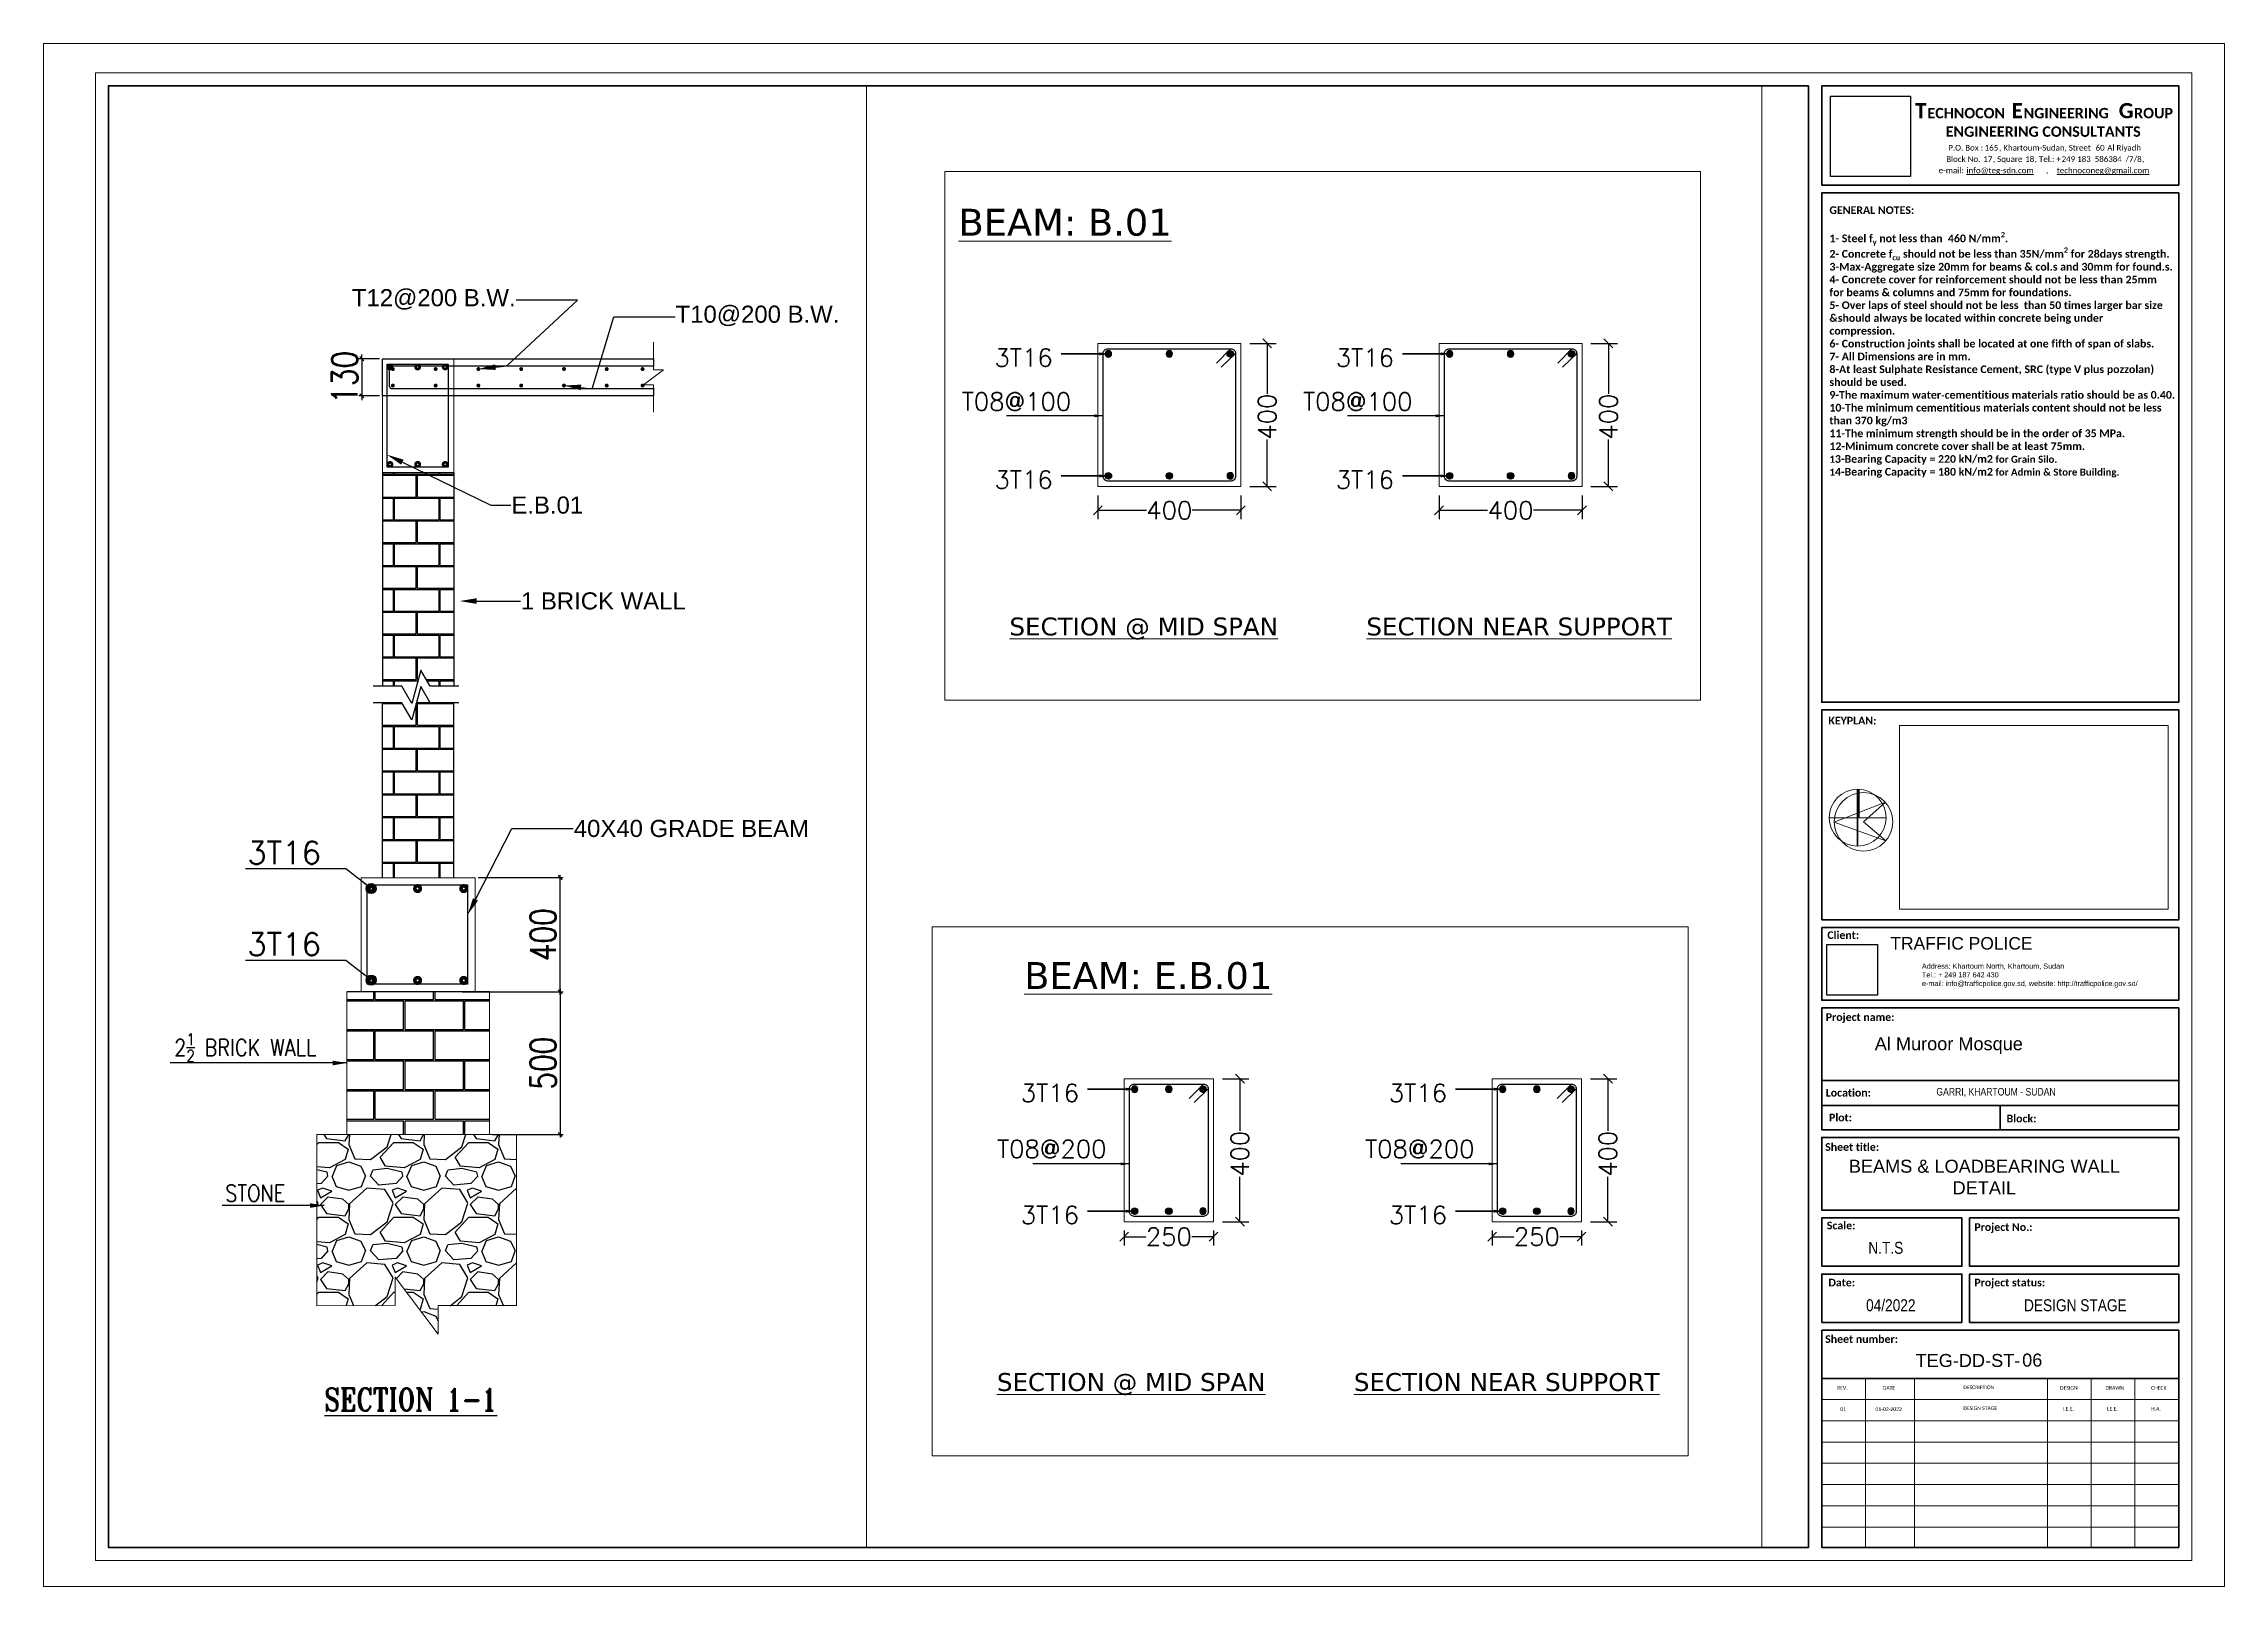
# Paper-space layout 'B01' of a CAD drawing. Header units: millimetres. Extents: x 3833 to 4253, y -163 to 134.
# The model-space entities are those that its viewports show. They can reach past a viewport. Long polylines and large blocks are cut down to what shows.
import ezdxf
from ezdxf import colors
from ezdxf.entities.mleader import LeaderData, LeaderLine
from ezdxf.enums import TextEntityAlignment as Align
from ezdxf.math import Vec2, Vec3

# ---------------------------------------------------------------- set-up
doc = ezdxf.new("R2010")
doc.units = ezdxf.units.MM
doc.header["$LTSCALE"] = 10
doc.header["$PDMODE"] = 34
doc.linetypes.add('hidden', pattern=[6.25, 4.75, -1.5])
for name, color, linetype, lineweight in [('0_Pen_No__1', 7, 'Continuous', 13), ('A-ANNO-NOTE', 131, 'Continuous', 9), ('A-DETL-MEDM', 7, 'Continuous', 35), ('G-ANNO-TTLB', 7, 'Continuous', 9), ('G-ANNO-TTLB-MEDM', 7, 'Continuous', 35), ('G-ANNO-TTLB-THIN', 7, 'Continuous', 18), ('STR-CONC_IN_SEC', 7, 'Continuous', 15), ('STR-DIM', 1, 'Continuous', 9), ('STR-HATCH', 4, 'Continuous', 9), ('STR-REINF_IN_SEC', 7, 'Continuous', 30), ('STR-TEXT', 7, 'Continuous', 9)]:
    doc.layers.add(name, color=color, linetype=linetype, lineweight=lineweight)
doc.layers.add('A-DETL', color=7, linetype='Continuous', lineweight=18, true_color=0x00a600)
for name, color, linetype in [('BOTTOM-BAR', 5, 'Continuous'), ('CONCRETE HATCH', 8, 'hidden'), ('CUTTED-BAR', 2, 'Continuous'), ('DIM-SECTION', 4, 'Continuous'), ('Dimensioning - General', 7, 'Continuous'), ('int dim', 7, 'Continuous'), ('LEADER', 4, 'Continuous'), ('REINF ANNO', 130, 'Continuous'), ('STEEL', 5, 'Continuous'), ('text', 7, 'Continuous')]:
    doc.layers.add(name, color=color, linetype=linetype)
doc.styles.add('Arial Narrow', font='ARIALN.TTF', dxfattribs={"height": 2.3})
doc.styles.add('Arial Narrow_1', font='ARIALN.TTF', dxfattribs={"height": 1.45})
doc.styles.add('Arial_5', font='arial.ttf', dxfattribs={"height": 2.5})
doc.styles.add('Arial_B', font='arialbd.ttf', dxfattribs={"height": 1})
doc.styles.add('Calibri', font='calibri.ttf')
doc.styles.add('Calibri_1', font='calibri.ttf', dxfattribs={"height": 1.1})
doc.styles.add('Calibri_B', font='calibrib.ttf', dxfattribs={"height": 1.48})
doc.styles.add('Calibri_B_1', font='calibrib.ttf', dxfattribs={"height": 2})
doc.styles.add('Calibri_B_2', font='calibrib.ttf', dxfattribs={"height": 2.9})
doc.styles.add('DIM', font='ROMANS.SHX', dxfattribs={"width": 0.8})
doc.styles.add('LEADER', font='ROMANS.SHX', dxfattribs={"width": 0.85})
doc.styles.add('MINA_CM', font='romans.shx', dxfattribs={"height": 20})
doc.styles.add('MINA_CM_S', font='romans.shx', dxfattribs={"height": 15})
doc.styles.add('MINA_MM_X-SEC_50', font='romans.shx', dxfattribs={"height": 100})
doc.styles.add('ROMANT', font='romant.shx')
doc.styles.get("Standard").update_dxf_attribs({"font": 'arial.ttf'})
doc.dimstyles.new('D100-1-20', dxfattribs={"dimtxt": 50, "dimasz": 15, "dimexe": 10, "dimexo": 10, "dimgap": 15, "dimtad": 1, "dimdec": 0, "dimzin": 13, "dimdsep": 46, "dimtxsty": 'DIM', "dimblk1": 'OBLIQUE', "dimblk2": 'OBLIQUE', "dimsah": 1, "dimcen": 0, "dimdle": 10, "dimclrd": 8, "dimclre": 8, "dimclrt": 6, "dimadec": 0, "dimazin": 0, "dimtfac": 1, "dimtdec": 0, "dimtix": 1, "dimtmove": 2, "dimatfit": 3, "dimldrblk": 'OBLIQUE', "dimfxl": 1, "dimtolj": 1, "dimtzin": 13, "dimarcsym": 0})
doc.dimstyles.new('LEAD-ARR', dxfattribs={"dimtxt": 225, "dimasz": 250, "dimexe": 10, "dimexo": 10, "dimgap": 0.9, "dimtad": 0, "dimdec": 4, "dimlfac": 1000, "dimzin": 9, "dimdsep": 46, "dimtxsty": 'LEADER', "dimcen": 0.05, "dimdle": 0.1, "dimclrd": 142, "dimclre": 142, "dimclrt": 142, "dimadec": 0, "dimazin": 0, "dimtfac": 1, "dimtdec": 4, "dimtix": 1, "dimtofl": 0, "dimtmove": 2, "dimatfit": 3, "dimfxl": 1, "dimtolj": 1, "dimtzin": 9, "dimarcsym": 0})
doc.dimstyles.new('MINA_MM_X-SEC_50', dxfattribs={"dimtxt": 100, "dimasz": 50, "dimexe": 50, "dimexo": 50, "dimgap": 0, "dimtad": 0, "dimdec": 0, "dimlfac": 0.5, "dimzin": 0, "dimdsep": 46, "dimtxsty": 'MINA_MM_X-SEC_50', "dimblk": 'OBLIQUE', "dimcen": 90, "dimclrt": 7, "dimadec": 0, "dimazin": 0, "dimtfac": 1, "dimtdec": 0, "dimtofl": 0, "dimtmove": 0, "dimatfit": 0, "dimfxl": 1, "dimtolj": 1, "dimtzin": 0, "dimarcsym": 0})
picture_1 = doc.add_image_def('image1.jpg', size_in_pixel=(269, 270))
picture_2 = doc.add_image_def('image2.jpeg', size_in_pixel=(225, 225))

psp = doc.layouts.new('B01')

# ---------------------------------------------------------------- texts
at = {"layer": 'G-ANNO-TTLB', "style": 'Arial_5'}
psp.add_text('06', height=2.5, dxfattribs=at).set_placement((4214.37, -121.13))
at = {"layer": 'G-ANNO-TTLB', "insert": (4207.09, -81.31), "char_height": 2.5, "attachment_point": 2, "style": 'Arial_5'}
psp.add_mtext('{\\C0;BEAMS & LOADBEARING WALL \\PDETAIL}', dxfattribs=at)

msp = doc.modelspace()

# ---------------------------------------------------------------- texts
at = {"layer": 'CONCRETE HATCH', "color": 142, "ltscale": 1000, "style": 'LEADER'}
for p in [(91150.8, 141337.2), (91150.9, 141016.3)]:
    msp.add_text('3T16', height=79.38, dxfattribs=at).set_placement(p)
at = {"layer": 'CONCRETE HATCH', "color": 142, "ltscale": 1000, "char_height": 58.5, "attachment_point": 1, "style": 'LEADER'}
for s, insert, width in [('\\A1;2{\\H0.7x;\\S1/2;} BRICK WALL', (90894.6, 140742.9), 723.401), ('STONE  ', (91073.7, 140212.5), 491.911)]:
    msp.add_mtext(s, dxfattribs=dict(at, insert=insert, width=width))
at = {"layer": 'STR-TEXT', "attachment_point": 1}
for s, insert, char_height, style in [('\\A1;{\\fVerdana|b0|i0|c0|p34;\\LBEAM: B.01}', (98696.5, 145069.7), 150, 'MINA_CM_S'), ('\\A1;3T16', (98897.7, 144287.2), 100, 'MINA_MM_X-SEC_50'), ('\\A1;3T16', (100807.4, 144287.2), 100, 'MINA_MM_X-SEC_50'), ('\\A1;T08@100', (98713.9, 144041.4), 100, 'MINA_MM_X-SEC_50'), ('\\A1;T08@100', (100623.6, 144041.4), 100, 'MINA_MM_X-SEC_50'), ('\\A1;3T16', (98897.7, 143604.5), 100, 'MINA_MM_X-SEC_50'), ('\\A1;3T16', (100807.4, 143604.5), 100, 'MINA_MM_X-SEC_50'), ('\\A1;{\\fVerdana|b0|i0|c0|p34;\\LSECTION @ MID SPAN}', (98981.4, 142783.3), 100, 'MINA_CM'), ('\\A1;{\\fVerdana|b0|i0|c0|p34;\\LSECTION NEAR SUPPORT}', (100979, 142783.3), 100, 'MINA_CM'), ('\\A1;{\\fVerdana|b0|i0|c0|p34;\\LBEAM: E.B.01}', (99064, 140855.7), 150, 'MINA_CM_S'), ('\\A1;3T16', (99044.9, 140173.9), 100, 'MINA_MM_X-SEC_50'), ('\\A1;3T16', (101104.4, 140173.9), 100, 'MINA_MM_X-SEC_50'), ('\\A1;T08@200', (98911.2, 139860.4), 100, 'MINA_MM_X-SEC_50'), ('\\A1;T08@200', (100970.7, 139860.4), 100, 'MINA_MM_X-SEC_50'), ('\\A1;3T16', (99044.9, 139491.1), 100, 'MINA_MM_X-SEC_50'), ('\\A1;3T16', (101104.4, 139491.1), 100, 'MINA_MM_X-SEC_50'), ('\\A1;{\\fVerdana|b0|i0|c0|p34;\\LSECTION @ MID SPAN}', (98911.4, 138556.8), 100, 'MINA_CM'), ('\\A1;{\\fVerdana|b0|i0|c0|p34;\\LSECTION NEAR SUPPORT}', (100908.9, 138556.8), 100, 'MINA_CM')]:
    msp.add_mtext(s, dxfattribs=dict(at, insert=insert, char_height=char_height, style=style))
at = {"layer": 'text', "color": 7, "ltscale": 1000, "style": 'ROMANT', "width": 0.8}
msp.add_text('%%USECTION 1-1', height=80, dxfattribs=at).set_placement((91724.2, 139460.4), align=Align.MIDDLE_CENTER)

# ---------------------------------------------------------------- blocks, each defined once
blk = doc.blocks.new('A$C53385feb')
at = {"layer": 'A-ANNO-NOTE'}
for p, q in [((2.41, 18.8), (12.27, 22.64)), ((12.27, 22.64), (8.08, 18.88)), ((12.37, 15.23), (2.41, 18.8)), ((8.08, 18.88), (12.37, 15.23))]:
    blk.add_line(p, q, dxfattribs=at)
blk.add_circle((8.06, 18.88), 5.65, dxfattribs=at)
blk = doc.blocks.new('A$C7192b076')
at = {"layer": 'G-ANNO-TTLB', "color": 251, "true_color": 0x656565}
for p, q in [((41120, 4932), (34244, 4932)), ((41120, 3999), (41120, 4932)), ((34244, 3999), (41120, 3999))]:
    blk.add_line(p, q, dxfattribs=at)
at = {"layer": 'G-ANNO-TTLB', "color": 8, "true_color": 0x808080}
for p, q in [((35087, 3999), (35087, 751)), ((36032, 3999), (36032, 751)), ((38591, 3999), (38591, 751)), ((39434, 3999), (39434, 751)), ((40277, 3999), (40277, 751)), ((34244, 3598), (41120, 3598)), ((34244, 3189), (41120, 3189))]:
    blk.add_line(p, q, dxfattribs=at)
at = {"layer": 'G-ANNO-TTLB', "color": 251, "true_color": 0x666666}
for p, q in [((34244, 2779), (41120, 2779)), ((34244, 2370), (41120, 2370)), ((34244, 1961), (41120, 1961)), ((34244, 1552), (41120, 1552)), ((34244, 1142), (41120, 1142))]:
    blk.add_line(p, q, dxfattribs=at)
at = {"layer": 'G-ANNO-TTLB', "lineweight": 18}
blk.add_lwpolyline([(35744, 13036), (40918, 13036), (40918, 16573), (35744, 16573)], close=True, dxfattribs=at)
at = {"layer": 'G-ANNO-TTLB-MEDM'}
for p, q in [((34244, 9737), (41120, 9737)), ((34244, 9257), (41120, 9257)), ((37682, 9257), (37682, 8791)), ((41120, 4932), (34244, 4932)), ((34244, 4932), (34244, 3999)), ((41120, 751), (41120, 4932)), ((34244, 751), (41120, 751))]:
    blk.add_line(p, q, dxfattribs=at)
for points in [[(33992, 28889), (1247, 28889), (1247, 751), (33992, 751)], [(34244, 28889), (41120, 28889), (41120, 26976), (34244, 26976)], [(41120, 26827), (34244, 26827), (34244, 17020), (41120, 17020)], [(34244, 12832), (41120, 12832), (41120, 16872), (34244, 16872)], [(41120, 11284), (34244, 11284), (34244, 12683), (41120, 12683)], [(34244, 11284), (41120, 11284)], [(34244, 9737), (34244, 11135), (41120, 11135), (41120, 9737), (41120, 8791), (34244, 8791)], [(41120, 7243), (34244, 7243), (34244, 8642), (41120, 8642)], [(34244, 6162), (36945, 6162), (36945, 7095), (34244, 7095)], [(41120, 6162), (37094, 6162), (37094, 7095), (41120, 7095)], [(34244, 5081), (36945, 5081), (36945, 6013), (34244, 6013)], [(41120, 5081), (37094, 5081), (37094, 6013), (41120, 6013)], [(34244, 3999), (41120, 3999), (41120, 751), (34244, 751)]]:
    blk.add_lwpolyline(points, close=True, dxfattribs=at)
at = {"layer": 'G-ANNO-TTLB-THIN'}
blk.add_line((1000, 29140), (1000, 751), dxfattribs=at)
for points in [[(42000, 29700), (0, 29700), (0, 0), (0, 29700)], [(1000, 500), (41371, 500), (41371, 29140), (1000, 29140)]]:
    blk.add_lwpolyline(points, close=True, dxfattribs=at)
blk.add_lwpolyline([(42000, 0), (0, 0), (42000, 0), (42000, 29700)], dxfattribs=at)
at = {"ltscale": 10, "xscale": 100, "yscale": 100, "zscale": 100}
blk.add_blockref('A$C53385feb', (34244, 12832), dxfattribs=at)
at = {"layer": '0_Pen_No__1', "linetype": 'Continuous', "insert": (34393, 26569), "char_height": 148, "width": 6566.3, "attachment_point": 1, "style": 'Calibri_B'}
blk.add_mtext('\\A1;GENERAL NOTES:\\P\\P1- Steel f{\\H0.7x;\\S^ y;} not less than  460 N/mm{\\H0.7x;\\S2^ ;}.\\P2- Concrete f{\\H0.7x;\\S^ cu;} should not be less than 35N/mm{\\H0.7x;\\S2^ ;} for 28days strength.\\P3-Max-Aggregate size 20mm for beams & col.s and 30mm for found.s. \\P4- Concrete cover for reinforcement should not be less than 25mm for beams & columns and 75mm for foundations. \\P5- Over laps of steel should not be less  than 50 times larger bar size &should always be located within concrete being under compression.\\P6- Construction joints shall be located at one fifth of span of slabs.\\P7- All Dimensions are in mm.\\P{\\A0;8-At least Sulphate Resistance Cement, SRC (type V plus pozzolan) should be used.\\P9-The maximum water‐cementitious materials ratio should be as 0.40.\\P10-The minimum cementitious materials content should not be less than 370 kg/m3\\P11-The minimum strength should be in the order of 35 MPa.\\P12-Minimum concrete cover shall be at least 75mm.\\H0.91667x;\\P1\\H1.09091x;3-}Bearing Capacity = 220 kN/m2{\\A0;\\H0.91667x; for Grain Silo.\\P1\\H1.09091x;4-\\A1;Bearing Capacity = 180 kN/m2\\A0;\\H0.91667x; for Admin & Store Building.} ', dxfattribs=at)
at = {"layer": 'G-ANNO-TTLB', "attachment_point": 1}
for s, insert, char_height, width, style in [('\\fCalibri|b1|i0|c0|p34|;T', (36044, 28555), 290, 272.57, 'Calibri_B_2'), ('ECHNOCON', (36280, 28463), 200, 1851.9, 'Calibri_B_1'), ('\\fCalibri|b1|i0|c0|p34|;E', (37902, 28555), 290, 272.57, 'Calibri_B_2'), ('NGINEERING', (38133, 28463), 200, 2060.34, 'Calibri_B_1'), ('\\fCalibri|b1|i0|c0|p34|;G', (39965, 28555), 290, 352.74, 'Calibri_B_2'), ('ROUP', (40262, 28463), 200, 929.96, 'Calibri_B_1'), ('ENGINEERING CONSULTANTS', (36632, 28107), 200, 4697.89, 'Calibri_B_1'), ('P.O. Box :', (36682, 27751), 110, 849.79, 'Calibri_1'), ('165', (37384, 27751), 110, 336.71, 'Calibri_1'), (', Khartoum-Sudan, Street ', (37661, 27751), 110, 2252.74, 'Calibri_1'), ('60 ', (39520, 27751), 110, 272.57, 'Calibri_1'), ('Al Riyadh', (39745, 27751), 110, 817.72, 'Calibri_1'), ('e-mail: ', (36497, 27315), 110, 649.37, 'Calibri_1'), ('Block No. ', (36643, 27533), 110, 865.82, 'Calibri_1'), ('\\Linfo@teg-sdn.com ', (37033, 27315), 110, 1667.51, 'Calibri_1'), ('17', (37357, 27533), 110, 224.47, 'Calibri_1'), (', Square ', (37542, 27533), 110, 753.59, 'Calibri_1'), ('18', (38164, 27533), 110, 224.47, 'Calibri_1'), (', Tel.: +', (38349, 27533), 110, 625.32, 'Calibri_1'), ('\\Ltechnoconeg@gmail.com', (38773, 27315), 110, 2228.69, 'Calibri_1'), ('249 183  586384', (38865, 27533), 110, 1491.14, 'Calibri_1'), ('/', (40096, 27533), 110, 80.17, 'Calibri_1'), ('7', (40162, 27533), 110, 112.24, 'Calibri_1'), ('/', (40254, 27533), 110, 80.17, 'Calibri_1'), ('8', (40320, 27533), 110, 112.24, 'Calibri_1'), (',', (40413, 27533), 110, 56.12, 'Calibri_1'), ('    ,    ', (38409, 27315), 110, 440.93, 'Calibri_1'), ('KEYPLAN:', (34373, 16741), 148, 1138.4, 'Calibri_B'), ('Client:', (34353, 12612), 148, 769.62, 'Calibri_B'), ('TRAFFIC{\\fArial|b0|i0|c178|p34; }POLICE', (35567, 12500), 240, 5767.37, 'Arial_5'), ('\\pxql;{\\fArial|b0|i0|c0|p34;Address: Khartoum North, Khartoum, Sudan\\PTel.: + 249 187 642 430\\Pe-mail: info@trafficpolice.gov.sd, website: http://trafficpolice.gov.sd/\\fConsolas|b0|i1|c0|p49;\\H0.83333x;\\C156;\\c7946269; }', (36174, 11991), 100, 4516.06, 'Arial_B'), ('Project name:', (34322, 11034), 148, 1635.44, 'Calibri_B'), ('Al Muroor Mosque', (35266, 10572), 250, 5876.37, 'Arial_5'), ('Location:', (34322, 9578), 148, 1082.28, 'Calibri_B'), ('GARRI, KHARTOUM - SUDAN', (36453, 9595), 145, 2306.47, 'Arial Narrow_1'), ('Plot:', (34385, 9100), 148, 553.16, 'Calibri_B'), ('Block: ', (37805, 9081), 148, 785.65, 'Calibri_B'), ('Sheet title:', (34311, 8533), 148, 1298.73, 'Calibri_B'), ('Scale:', (34343, 7022), 148, 689.45, 'Calibri_B'), ('Project No.:', (37184, 6991), 148, 1386.92, 'Calibri_B'), ('N.T.S', (35142, 6633), 230, 1675.53, 'Arial Narrow'), ('Date:', (34374, 5923), 148, 633.33, 'Calibri_B'), ('Project status:', (37184, 5923), 148, 1683.54, 'Calibri_B'), ('04/2022', (35099, 5527), 230, 1146.41, 'Arial Narrow'), (' DESIGN STAGE', (38068, 5527), 230, 2821.94, 'Arial Narrow'), ('Sheet number:', (34311, 4835), 148, 1739.66, 'Calibri_B'), ('TEG-DD-ST-', (36052, 4474), 250, 3928.27, 'Arial_5'), ('REV.', (34541, 3857), 70, 240.51, 'Calibri'), ('DATE', (35422, 3857), 70, 280.59, 'Calibri'), ('DESCRIPTION', (36972, 3867), 70, 705.49, 'Calibri'), ('DESIGN', (38836, 3857), 70, 392.83, 'Calibri'), ('DRAWN', (39710, 3857), 70, 416.88, 'Calibri'), ('CHECK', (40590, 3857), 70, 352.74, 'Calibri'), ('01', (34603, 3447), 70, 128.27, 'Calibri'), ('01-02-2022', (35279, 3447), 70, 128.27, 'Calibri'), ('DESIGN STAGE', (36972, 3466), 70, 705.49, 'Calibri'), ('I.E.E.', (38887, 3455), 70, 416.88, 'Calibri'), ('I.E.E.', (39731, 3455), 70, 416.88, 'Calibri'), ('H.A.', (40590, 3455), 70, 352.74, 'Calibri')]:
    blk.add_mtext(s, dxfattribs=dict(at, insert=insert, char_height=char_height, width=width, style=style))
at = {"ltscale": 10}
image = blk.add_image(picture_1, insert=(34415, 27144), size_in_units=(1542, 1548), dxfattribs=at)
image.dxf.flags = 7
image = blk.add_image(picture_2, insert=(34343, 11379), size_in_units=(978, 978), dxfattribs=at)
image.dxf.flags = 7
blk = doc.blocks.new('_Oblique')
at = {"color": 0, "linetype": 'ByBlock', "lineweight": -2}
blk.add_line((-0.5, -0.5), (0.5, 0.5), dxfattribs=at)
blk = doc.blocks.new('*D226')
at = {"layer": 'Defpoints', "color": 0, "transparency": 16777216}
for p in [(102185.8, 144316.9), (102185.8, 143516.9), (102333.4, 143516.9)]:
    blk.add_point(p, dxfattribs=at)
at = {"layer": 'STR-DIM', "color": 0, "lineweight": -2, "transparency": 16777216}
for p, q in [((102235.8, 144316.9), (102383.4, 144316.9)), ((102333.4, 144316.9), (102333.4, 144035.5)), ((102333.4, 143516.9), (102333.4, 143778.4)), ((102235.8, 143516.9), (102383.4, 143516.9))]:
    blk.add_line(p, q, dxfattribs=at)
at = {"layer": 'STR-DIM', "color": 0, "lineweight": -2, "transparency": 16777216, "xscale": 50, "yscale": 50, "zscale": 50}
for p, rotation in [((102333.4, 144316.9), 90), ((102333.4, 143516.9), 270)]:
    blk.add_blockref('_Oblique', p, dxfattribs=dict(at, rotation=rotation))
at = {"layer": 'STR-DIM', "color": 7, "transparency": 16777216, "insert": (102333.4, 143907), "char_height": 100, "attachment_point": 5, "rotation": 90, "style": 'MINA_MM_X-SEC_50'}
blk.add_mtext('\\A1;400', dxfattribs=at)
blk = doc.blocks.new('BAR')
at = {"layer": 'STR-HATCH'}
h = blk.add_hatch(dxfattribs=at)
h.set_pattern_fill('ANSI31', color=256, scale=20)
h.set_pattern_definition([(45, (0, 0), (-1.76777, 1.76777), [])])
edge = h.paths.add_edge_path()
edge.add_arc((0, 0), 12.5, 0, 360)
at = {"layer": 'STR-REINF_IN_SEC'}
blk.add_circle((0, 0), 12.5, dxfattribs=at)
blk = doc.blocks.new('*D231')
at = {"layer": 'Defpoints', "color": 0, "transparency": 16777216}
for p in [(101385.8, 143516.9), (102185.8, 143516.9), (102185.8, 143383.2)]:
    blk.add_point(p, dxfattribs=at)
at = {"layer": 'STR-DIM', "color": 0, "lineweight": -2, "transparency": 16777216}
for p, q in [((101385.8, 143466.9), (101385.8, 143333.2)), ((102185.8, 143466.9), (102185.8, 143333.2)), ((101385.8, 143383.2), (101657.2, 143383.2)), ((102185.8, 143383.2), (101914.4, 143383.2))]:
    blk.add_line(p, q, dxfattribs=at)
at = {"layer": 'STR-DIM', "color": 0, "lineweight": -2, "transparency": 16777216, "xscale": 50, "yscale": 50, "zscale": 50, "rotation": 180}
blk.add_blockref('_Oblique', (101385.8, 143383.2), dxfattribs=at)
at = {"layer": 'STR-DIM', "color": 0, "lineweight": -2, "transparency": 16777216, "xscale": 50, "yscale": 50, "zscale": 50}
blk.add_blockref('_Oblique', (102185.8, 143383.2), dxfattribs=at)
at = {"layer": 'STR-DIM', "color": 7, "transparency": 16777216, "insert": (101785.8, 143383.2), "char_height": 100, "attachment_point": 5, "style": 'MINA_MM_X-SEC_50'}
blk.add_mtext('\\A1;400', dxfattribs=at)
blk = doc.blocks.new('*D395')
at = {"layer": 'Defpoints', "color": 0, "transparency": 16777216}
for p in [(100276.1, 144316.9), (100276.1, 143516.9), (100423.7, 143516.9)]:
    blk.add_point(p, dxfattribs=at)
at = {"layer": 'STR-DIM', "color": 0, "lineweight": -2, "transparency": 16777216}
for p, q in [((100326.1, 144316.9), (100473.7, 144316.9)), ((100423.7, 144316.9), (100423.7, 144035.5)), ((100423.7, 143516.9), (100423.7, 143778.4)), ((100326.1, 143516.9), (100473.7, 143516.9))]:
    blk.add_line(p, q, dxfattribs=at)
at = {"layer": 'STR-DIM', "color": 0, "lineweight": -2, "transparency": 16777216, "xscale": 50, "yscale": 50, "zscale": 50}
for p, rotation in [((100423.7, 144316.9), 90), ((100423.7, 143516.9), 270)]:
    blk.add_blockref('_Oblique', p, dxfattribs=dict(at, rotation=rotation))
at = {"layer": 'STR-DIM', "color": 7, "transparency": 16777216, "insert": (100423.7, 143907), "char_height": 100, "attachment_point": 5, "rotation": 90, "style": 'MINA_MM_X-SEC_50'}
blk.add_mtext('\\A1;400', dxfattribs=at)
blk = doc.blocks.new('*D396')
at = {"layer": 'Defpoints', "color": 0, "transparency": 16777216}
for p in [(99476.1, 143516.9), (100276.1, 143516.9), (100276.1, 143383.2)]:
    blk.add_point(p, dxfattribs=at)
at = {"layer": 'STR-DIM', "color": 0, "lineweight": -2, "transparency": 16777216}
for p, q in [((99476.1, 143466.9), (99476.1, 143333.2)), ((100276.1, 143466.9), (100276.1, 143333.2)), ((99476.1, 143383.2), (99747.5, 143383.2)), ((100276.1, 143383.2), (100004.6, 143383.2))]:
    blk.add_line(p, q, dxfattribs=at)
at = {"layer": 'STR-DIM', "color": 0, "lineweight": -2, "transparency": 16777216, "xscale": 50, "yscale": 50, "zscale": 50, "rotation": 180}
blk.add_blockref('_Oblique', (99476.1, 143383.2), dxfattribs=at)
at = {"layer": 'STR-DIM', "color": 0, "lineweight": -2, "transparency": 16777216, "xscale": 50, "yscale": 50, "zscale": 50}
blk.add_blockref('_Oblique', (100276.1, 143383.2), dxfattribs=at)
at = {"layer": 'STR-DIM', "color": 7, "transparency": 16777216, "insert": (99876.1, 143383.2), "char_height": 100, "attachment_point": 5, "style": 'MINA_MM_X-SEC_50'}
blk.add_mtext('\\A1;400', dxfattribs=at)
blk = doc.blocks.new('*D421')
at = {"layer": 'Defpoints', "color": 0, "transparency": 16777216}
for p in [(91625, 143108.2), (91552.5, 142978.2), (91625, 142978.2)]:
    blk.add_point(p, dxfattribs=at)
at = {"layer": 'DIM-SECTION', "color": 8, "lineweight": -2, "transparency": 16777216}
for p, q in [((91615, 143108.2), (91542.5, 143108.2)), ((91552.5, 143108.2), (91552.5, 143123.2)), ((91552.5, 143108.2), (91552.5, 142978.2)), ((91615, 142978.2), (91542.5, 142978.2)), ((91552.5, 142978.2), (91552.5, 142963.2))]:
    blk.add_line(p, q, dxfattribs=at)
at = {"layer": 'DIM-SECTION', "color": 8, "lineweight": -2, "transparency": 16777216, "xscale": 15, "yscale": 15, "zscale": 15}
for p, rotation in [((91552.5, 143108.2), 270), ((91552.5, 142978.2), 90)]:
    blk.add_blockref('_Oblique', p, dxfattribs=dict(at, rotation=rotation))
at = {"layer": 'DIM-SECTION', "color": 6, "transparency": 16777216, "insert": (91492.5, 143043.2), "char_height": 90, "attachment_point": 5, "rotation": 90, "style": 'DIM'}
blk.add_mtext('\\A1;130', dxfattribs=at)
blk = doc.blocks.new('*D422')
at = {"layer": 'Defpoints', "color": 0, "transparency": 16777216}
for p in [(91894, 140889.3), (92000.3, 140389.3), (92248, 140389.3)]:
    blk.add_point(p, dxfattribs=at)
at = {"layer": 'DIM-SECTION', "color": 8, "lineweight": -2, "transparency": 16777216}
for p, q in [((91904, 140889.3), (92258, 140889.3)), ((92248, 140899.3), (92248, 140379.3)), ((92010.3, 140389.3), (92258, 140389.3))]:
    blk.add_line(p, q, dxfattribs=at)
at = {"layer": 'DIM-SECTION', "color": 8, "lineweight": -2, "transparency": 16777216, "xscale": 15, "yscale": 15, "zscale": 15}
for p, rotation in [((92248, 140889.3), 90), ((92248, 140389.3), 270)]:
    blk.add_blockref('_Oblique', p, dxfattribs=dict(at, rotation=rotation))
at = {"layer": 'DIM-SECTION', "color": 6, "transparency": 16777216, "insert": (92188, 140639.3), "char_height": 90, "attachment_point": 5, "rotation": 90, "style": 'DIM'}
blk.add_mtext('\\A1;500', dxfattribs=at)
blk = doc.blocks.new('*D420')
at = {"layer": 'Defpoints', "color": 0, "transparency": 16777216}
for p in [(91950.3, 141289.6), (92248, 141289.6), (91950.3, 140889.3)]:
    blk.add_point(p, dxfattribs=at)
at = {"layer": 'DIM-SECTION', "color": 8, "lineweight": -2, "transparency": 16777216}
for p, q in [((91960.3, 141289.6), (92258, 141289.6)), ((92248, 140879.3), (92248, 141299.6)), ((91960.3, 140889.3), (92258, 140889.3))]:
    blk.add_line(p, q, dxfattribs=at)
at = {"layer": 'DIM-SECTION', "color": 8, "lineweight": -2, "transparency": 16777216, "xscale": 15, "yscale": 15, "zscale": 15}
for p, rotation in [((92248, 141289.6), 90), ((92248, 140889.3), 270)]:
    blk.add_blockref('_Oblique', p, dxfattribs=dict(at, rotation=rotation))
at = {"layer": 'DIM-SECTION', "color": 6, "transparency": 16777216, "insert": (92188, 141089.4), "char_height": 90, "attachment_point": 5, "rotation": 90, "style": 'DIM'}
blk.add_mtext('\\A1;400', dxfattribs=at)
blk = doc.blocks.new('*D457')
at = {"layer": 'Defpoints', "color": 0, "transparency": 16777216}
for p in [(102182.7, 140203.6), (102182.7, 139403.6), (102330.3, 139403.6)]:
    blk.add_point(p, dxfattribs=at)
at = {"layer": 'STR-DIM', "color": 0, "lineweight": -2, "transparency": 16777216}
for p, q in [((102232.7, 140203.6), (102380.3, 140203.6)), ((102330.3, 140203.6), (102330.3, 139912.4)), ((102330.3, 139403.6), (102330.3, 139655.3)), ((102232.7, 139403.6), (102380.3, 139403.6))]:
    blk.add_line(p, q, dxfattribs=at)
at = {"layer": 'STR-DIM', "color": 0, "lineweight": -2, "transparency": 16777216, "xscale": 50, "yscale": 50, "zscale": 50}
for p, rotation in [((102330.3, 140203.6), 90), ((102330.3, 139403.6), 270)]:
    blk.add_blockref('_Oblique', p, dxfattribs=dict(at, rotation=rotation))
at = {"layer": 'STR-DIM', "color": 7, "transparency": 16777216, "insert": (102330.3, 139783.8), "char_height": 100, "attachment_point": 5, "rotation": 90, "style": 'MINA_MM_X-SEC_50'}
blk.add_mtext('\\A1;400', dxfattribs=at)
blk = doc.blocks.new('*D458')
at = {"layer": 'Defpoints', "color": 0, "transparency": 16777216}
for p in [(101682.7, 139403.6), (102182.7, 139403.6), (102182.7, 139319.8)]:
    blk.add_point(p, dxfattribs=at)
at = {"layer": 'STR-DIM', "color": 0, "lineweight": -2, "transparency": 16777216}
for p, q in [((101682.7, 139353.6), (101682.7, 139269.8)), ((101682.7, 139319.8), (101804.2, 139319.8)), ((102182.7, 139319.8), (102061.3, 139319.8)), ((102182.7, 139353.6), (102182.7, 139269.8))]:
    blk.add_line(p, q, dxfattribs=at)
at = {"layer": 'STR-DIM', "color": 0, "lineweight": -2, "transparency": 16777216, "xscale": 50, "yscale": 50, "zscale": 50, "rotation": 180}
blk.add_blockref('_Oblique', (101682.7, 139319.8), dxfattribs=at)
at = {"layer": 'STR-DIM', "color": 0, "lineweight": -2, "transparency": 16777216, "xscale": 50, "yscale": 50, "zscale": 50}
blk.add_blockref('_Oblique', (102182.7, 139319.8), dxfattribs=at)
at = {"layer": 'STR-DIM', "color": 7, "transparency": 16777216, "insert": (101932.7, 139319.8), "char_height": 100, "attachment_point": 5, "style": 'MINA_MM_X-SEC_50'}
blk.add_mtext('\\A1;250', dxfattribs=at)
blk = doc.blocks.new('*D459')
at = {"layer": 'Defpoints', "color": 0, "transparency": 16777216}
for p in [(100123.3, 140203.6), (100123.3, 139403.6), (100270.9, 139403.6)]:
    blk.add_point(p, dxfattribs=at)
at = {"layer": 'STR-DIM', "color": 0, "lineweight": -2, "transparency": 16777216}
for p, q in [((100173.3, 140203.6), (100320.9, 140203.6)), ((100270.9, 140203.6), (100270.9, 139912.4)), ((100270.9, 139403.6), (100270.9, 139655.3)), ((100173.3, 139403.6), (100320.9, 139403.6))]:
    blk.add_line(p, q, dxfattribs=at)
at = {"layer": 'STR-DIM', "color": 0, "lineweight": -2, "transparency": 16777216, "xscale": 50, "yscale": 50, "zscale": 50}
for p, rotation in [((100270.9, 140203.6), 90), ((100270.9, 139403.6), 270)]:
    blk.add_blockref('_Oblique', p, dxfattribs=dict(at, rotation=rotation))
at = {"layer": 'STR-DIM', "color": 7, "transparency": 16777216, "insert": (100270.9, 139783.8), "char_height": 100, "attachment_point": 5, "rotation": 90, "style": 'MINA_MM_X-SEC_50'}
blk.add_mtext('\\A1;400', dxfattribs=at)
blk = doc.blocks.new('*D460')
at = {"layer": 'Defpoints', "color": 0, "transparency": 16777216}
for p in [(99623.3, 139403.6), (100123.3, 139403.6), (100123.3, 139319.8)]:
    blk.add_point(p, dxfattribs=at)
at = {"layer": 'STR-DIM', "color": 0, "lineweight": -2, "transparency": 16777216}
for p, q in [((99623.3, 139353.6), (99623.3, 139269.8)), ((99623.3, 139319.8), (99744.7, 139319.8)), ((100123.3, 139319.8), (100001.9, 139319.8)), ((100123.3, 139353.6), (100123.3, 139269.8))]:
    blk.add_line(p, q, dxfattribs=at)
at = {"layer": 'STR-DIM', "color": 0, "lineweight": -2, "transparency": 16777216, "xscale": 50, "yscale": 50, "zscale": 50, "rotation": 180}
blk.add_blockref('_Oblique', (99623.3, 139319.8), dxfattribs=at)
at = {"layer": 'STR-DIM', "color": 0, "lineweight": -2, "transparency": 16777216, "xscale": 50, "yscale": 50, "zscale": 50}
blk.add_blockref('_Oblique', (100123.3, 139319.8), dxfattribs=at)
at = {"layer": 'STR-DIM', "color": 7, "transparency": 16777216, "insert": (99873.3, 139319.8), "char_height": 100, "attachment_point": 5, "style": 'MINA_MM_X-SEC_50'}
blk.add_mtext('\\A1;250', dxfattribs=at)

# ---------------------------------------------------------------- dimensions: what is measured, and where the dimension line sits
at = {"layer": 'DIM-SECTION'}
for base, p1, p2, angle, picture, middle in [((91552.5, 142978.2), (91625, 143108.2), (91625, 142978.2), 90, '*D421', (91492.5, 143043.2)), ((92248, 141289.6), (91950.3, 140889.3), (91950.3, 141289.6), 270, '*D420', (92188, 141089.4)), ((92248, 140389.3), (91894, 140889.3), (92000.3, 140389.3), 90, '*D422', (92188, 140639.3))]:
    dim = msp.add_linear_dim(base=base, p1=p1, p2=p2, angle=angle, dimstyle='D100-1-20', override={"dimtxt": 90}, dxfattribs=at)
    dim.commit()
    dim.dimension.update_dxf_attribs({"geometry": picture, "text_midpoint": middle})
at = {"layer": 'STR-DIM'}
for base, p1, p2, picture, middle in [((100423.7, 143516.9), (100276.1, 144316.9), (100276.1, 143516.9), '*D395', (100423.7, 143907)), ((102333.4, 143516.9), (102185.8, 144316.9), (102185.8, 143516.9), '*D226', (102333.4, 143907)), ((100270.9, 139403.6), (100123.3, 140203.6), (100123.3, 139403.6), '*D459', (100270.9, 139783.8)), ((102330.3, 139403.6), (102182.7, 140203.6), (102182.7, 139403.6), '*D457', (102330.3, 139783.8))]:
    dim = msp.add_linear_dim(base=base, p1=p1, p2=p2, angle=270, dimstyle='MINA_MM_X-SEC_50', dxfattribs=at)
    dim.commit()
    dim.dimension.update_dxf_attribs({"geometry": picture, "text_midpoint": middle, "dimtype": 160})
for base, p1, p2, picture, middle in [((100276.1, 143383.2), (99476.1, 143516.9), (100276.1, 143516.9), '*D396', (99876.1, 143383.2)), ((102185.8, 143383.2), (101385.8, 143516.9), (102185.8, 143516.9), '*D231', (101785.8, 143383.2)), ((100123.3, 139319.8), (99623.3, 139403.6), (100123.3, 139403.6), '*D460', (99873.3, 139319.8)), ((102182.7, 139319.8), (101682.7, 139403.6), (102182.7, 139403.6), '*D458', (101932.7, 139319.8))]:
    dim = msp.add_linear_dim(base=base, p1=p1, p2=p2, dimstyle='MINA_MM_X-SEC_50', dxfattribs=at)
    dim.commit()
    dim.dimension.update_dxf_attribs({"geometry": picture, "text_midpoint": middle})

# ---------------------------------------------------------------- hatches: boundary and pattern name
at = {"ltscale": 1000}
h = msp.add_hatch(dxfattribs=at)
h.set_pattern_fill('AR-B816C', color=256, scale=10, style=0)
h.set_pattern_definition([(0, (-539052.77, 161659.73), (80, 80), [156.25, -3.75]), (0, (-539132.77, 161663.48), (80, 80), [156.25, -3.75]), (90, (-539052.77, 161659.73), (-80, 80), [-83.75, 76.25]), (90, (-539056.52, 161659.73), (-80, 80), [-83.75, 76.25])])
h.paths.add_polyline_path([(91792.4, 141960.5), (91875, 141960.5), (91875, 142708), (91625, 142708), (91625, 141960.5), (91692.4, 141960.5), (91727.3, 141899.9), (91759.6, 142017.1)])
h.paths.add_polyline_path([(91875, 141902.7), (91792.4, 141902.7), (91759.6, 141959.3), (91727.3, 141842.1), (91692.4, 141902.7), (91625, 141902.7), (91625, 141289.3), (91875, 141289.3)])
h = msp.add_hatch(dxfattribs=at)
h.set_pattern_fill('AR-B816C', color=256, scale=13.125, style=0)
h.set_pattern_definition([(360, (273564.04, 359467.46), (105, 105), [205.078125, -4.921875]), (360, (273459.04, 359472.38), (105, 105), [205.078125, -4.921875]), (90, (273564.04, 359467.46), (-105, 105), [-109.921875, 100.078125]), (90, (273559.12, 359467.46), (-105, 105), [-109.921875, 100.078125])])
h.paths.add_polyline_path([(92000.3, 140889.3), (91500.3, 140889.3), (91500.3, 140389.3), (92000.3, 140389.3)])
h = msp.add_hatch(dxfattribs=at)
h.set_pattern_fill('GRAVEL', color=256, scale=262.5, style=0)
h.set_pattern_definition([(228.0128, (91956.981, 143391.972), (-2099.99954, -2362.50035), [35.316, -3496.261]), (184.9697, (91933.356, 143365.722), (3150.000276, 262.497718), [60.603, -5999.68]), (132.5104, (91872.981, 143360.472), (2624.997564, -2887.50228), [42.732, -4230.458]), (267.2737, (91770.606, 143294.847), (262.498955, 5250.000077), [55.1875, -5463.559]), (292.8337, (91767.981, 143239.722), (-1312.5026, 3149.99906), [54.116, -5357.4604]), (357.2737, (91788.981, 143189.847), (-5250.000077, 262.498955), [55.1875, -5463.559]), (37.6942, (91844.106, 143187.2215), (-3412.501928, -2624.997481), [72.9826, -7225.273]), (72.2553, (91901.856, 143231.847), (1837.502825, 5774.99901), [68.903, -6821.409]), (121.4296, (91922.856, 143297.472), (-2100.00216, 3412.498697), [55.374, -5482.069]), (175.2364, (91893.981, 143344.722), (2887.50025, -262.49778), [63.218, -3097.7]), (222.3974, (91830.981, 143349.9715), (-3150.00193, -2887.497922), [81.755, -8093.761]), (138.8141, (92030.481, 143292.222), (-1837.50077, 1574.9993), [27.904, -2762.509]), (171.4692, (92009.481, 143310.597), (3412.49955, -525.002076), [53.087, -5255.647]), (225, (91956.98, 143318.47), (-5e-14, -262.5), [37.123, -334.108]), (203.1986, (91938.606, 143349.97), (1312.49993, 525.00035), [19.991, -1979.149]), (291.8014, (91920.23, 143342.097), (-262.5, 787.5001), [28.272, -1385.334]), (30.9638, (91930.73, 143315.847), (787.4995, 525.00065), [45.919, -1484.706]), (161.565, (91970.11, 143339.47), (525.0001, -262.4996), [33.204, -796.894]), (16.3895, (91767.981, 143342.097), (2625.00058, 787.498086), [46.515, -4604.997]), (70.3462, (91812.606, 143355.222), (-1049.99875, -2887.50056), [39.0235, -3863.32]), (293.1986, (91970.106, 143391.97), (-525.00035, 1312.49993), [39.983, -1959.158]), (343.6105, (91985.856, 143355.222), (-2625.00058, 787.498086), [46.515, -4604.997]), (339.444, (91767.98, 143179.347), (-1312.50048, 524.99895), [44.856, -2197.945]), (294.7751, (91809.981, 143163.597), (-1312.49795, 2887.5009), [37.584, -3720.844]), (66.8014, (91972.73, 143129.47), (525.00035, 1312.49993), [39.983, -1959.158]), (17.354, (91988.481, 143166.222), (-3412.50053, -1049.99856), [44.003, -4356.299]), (69.444, (91844.106, 143129.47), (-524.99895, -1312.50048), [22.428, -2220.373]), (101.3099, (91956.98, 143129.47), (-262.4994, 1050.0002), [13.385, -1325.108]), (165.9638, (91954.356, 143142.597), (787.5001, -262.4995), [54.116, -1028.2]), (186.009, (91901.856, 143155.722), (2624.999935, 262.49982), [50.151, -4964.905]), (303.69, (91930.73, 143292.22), (-262.5004, 524.9999), [37.858, -908.599]), (353.1572, (91951.731, 143260.722), (4462.499833, -525.0021), [66.096, -6543.485]), (60.9454, (92017.356, 143252.847), (-1050, -1837.5001), [27.026, -2675.577]), (90, (92030.48, 143276.47), (-262.5, 262.5), [15.75, -246.75]), (120.2564, (91896.606, 143163.597), (1049.99866, -1837.50064), [36.468, -3610.299]), (48.0128, (91878.231, 143195.097), (2099.99954, 2362.50035), [70.631, -3460.945]), (360, (91925.48, 143247.6), (262.5, 262.5), [68.25, -194.25]), (325.3048, (91993.731, 143247.597), (-2624.99849, 1837.50226), [41.505, -4108.984]), (254.0546, (92027.856, 143223.97), (-262.49997, -1050.00003), [38.22, -1872.808]), (207.646, (92017.356, 143187.222), (-4987.4989, -2625.002025), [62.2296, -6160.737]), (175.4261, (91962.231, 143158.347), (-3412.500147, 262.498635), [65.835, -6517.632])])
h.paths.add_polyline_path([(92095.3, 140389.3), (91395.3, 140389.3), (91395.3, 139789.3), (91670, 139789.7), (91670, 139889.7), (91820, 139689.7), (91820, 139789.3), (92095.3, 139789.3)])

# ---------------------------------------------------------------- linework, layer by layer
at = {"color": 7, "lineweight": 0, "ltscale": 1000}
for p, q in [((91625, 142708), (91625, 143108.2)), ((91625, 143108), (91875, 143108)), ((91875, 142708), (91875, 143108.2)), ((91550.3, 141289.3), (91950.3, 141289.3)), ((91500.3, 140889.3), (91500.3, 140389.3)), ((92000.3, 140389.3), (92000.3, 140889.3)), ((92095.3, 140389.3), (91395.3, 140389.3)), ((91395.3, 140389.3), (91395.3, 139789.3)), ((92095.3, 139789.3), (92095.3, 140389.3))]:
    msp.add_line(p, q, dxfattribs=at)
msp.add_lwpolyline([(91950.3, 141289.6), (91950.3, 140889.3), (91550.3, 140889.3), (91550.3, 141289.6)], dxfattribs=at)
at = {"layer": 'BOTTOM-BAR'}
for p, q in [((91650, 143011.2), (91650, 143075.2)), ((91658, 143083.2), (92575, 143083.2)), ((92575.1, 143003.2), (91658, 143003.2))]:
    msp.add_line(p, q, dxfattribs=at)
for centre, start, end in [((91658, 143075.2), 90, 180), ((91658, 143011.2), 180, 270)]:
    msp.add_arc(centre, 8, start, end, dxfattribs=at)
at = {"layer": 'CUTTED-BAR', "ltscale": 1000}
for points, const_width in [([(91656, 143079.4, 1), (91646.4, 143079.4, 1)], 14.4), ([(91743.6, 143079.3, -1), (91753.2, 143079.3, -1)], 14.4), ([(91839.9, 143079.3, -1), (91849.5, 143079.3, -1)], 14.4), ([(91656, 142737.8, -1), (91646.4, 142737.8, -1)], 14.4), ([(91743.6, 142737.9, 1), (91753.2, 142737.9, 1)], 14.4), ([(91839.9, 142737.9, 1), (91849.5, 142737.9, 1)], 14.4), ([(91591.5, 141251.3, 1), (91578.7, 141251.3, 1)], 19.2), ([(91741.7, 141251.1, -1), (91754.5, 141251.1, -1)], 19.2), ([(91903.4, 141251.1, -1), (91916.2, 141251.1, -1)], 19.2), ([(91591.5, 140929.1, -1), (91578.7, 140929.1, -1)], 19.2), ([(91741.7, 140929.2, 1), (91754.5, 140929.3, 1)], 19.2), ([(91903.4, 140929.2, 1), (91916.2, 140929.3, 1)], 19.2)]:
    msp.add_lwpolyline(points, format="xyb", close=True, dxfattribs=dict(at, const_width=const_width))
at = {"layer": 'CUTTED-BAR', "const_width": 6.92}
for points in [[(91657.8, 143072, -1), (91664.7, 143072, -1)], [(91807.8, 143072, -1), (91814.7, 143072, -1)], [(91957.8, 143072, -1), (91964.7, 143072, -1)], [(92107.8, 143072, -1), (92114.7, 143072, -1)], [(92257.8, 143072, -1), (92264.7, 143072, -1)], [(92407.8, 143072, -1), (92414.7, 143072, -1)], [(92533.4, 143072, -1), (92540.3, 143072, -1)], [(91657.8, 143014.2, -1), (91664.7, 143014.2, -1)], [(91807.8, 143014.2, -1), (91814.7, 143014.2, -1)], [(91957.8, 143014.2, -1), (91964.7, 143014.2, -1)], [(92107.8, 143014.2, -1), (92114.7, 143014.2, -1)], [(92257.8, 143014.2, -1), (92264.7, 143014.2, -1)], [(92407.8, 143014.2, -1), (92414.7, 143014.2, -1)], [(92533.4, 143014.2, -1), (92540.3, 143014.2, -1)]]:
    msp.add_lwpolyline(points, format="xyb", close=True, dxfattribs=at)
at = {"layer": 'Dimensioning - General'}
for points in [[(91892.4, 141960.5), (91792.4, 141960.5), (91759.6, 142017.1), (91727.3, 141899.9), (91692.4, 141960.5), (91592.4, 141960.5)], [(91892.4, 141902.7), (91792.4, 141902.7), (91759.6, 141959.3), (91727.3, 141842.1), (91692.4, 141902.7), (91592.4, 141902.7)]]:
    msp.add_lwpolyline(points, dxfattribs=at)
at = {"layer": 'int dim', "ltscale": 2000}
for p, q in [((91650, 143108), (91850, 143108)), ((91625, 142708), (91625, 141960.5)), ((91875, 142708), (91625, 142708)), ((91875, 142708), (91875, 141960.5)), ((91625, 141287.5), (91625, 141902.7)), ((91875, 141289.3), (91875, 141902.7)), ((92000.3, 140889.3), (91500.3, 140889.3))]:
    msp.add_line(p, q, dxfattribs=at)
msp.add_lwpolyline([(92575, 143005.7), (92575, 142978.2), (91625, 142978.2), (91625, 143108.2), (92575, 143108.2), (92575, 143080.7)], dxfattribs=at)
at = {"layer": 'STEEL', "color": 5, "ltscale": 1000}
for points in [[(91640.8, 143089.5), (91855, 143089.5), (91855, 142727.7), (91640.8, 142727.7)], [(91571.3, 141264.8), (91923.6, 141264.8), (91923.6, 140915.6), (91571.3, 140915.6)]]:
    msp.add_lwpolyline(points, close=True, dxfattribs=at)
at = {"layer": 'STR-CONC_IN_SEC'}
for points in [[(100276.1, 144316.9), (100276.1, 143516.9), (99476.1, 143516.9), (99476.1, 144316.9)], [(102185.8, 144316.9), (102185.8, 143516.9), (101385.8, 143516.9), (101385.8, 144316.9)], [(100123.3, 140203.6), (100123.3, 139403.6), (99623.3, 139403.6), (99623.3, 140203.6)], [(102182.7, 140203.6), (102182.7, 139403.6), (101682.7, 139403.6), (101682.7, 140203.6)]]:
    msp.add_lwpolyline(points, close=True, dxfattribs=at)
at = {"layer": 'STR-CONC_IN_SEC', "ltscale": 0.5}
for points in [[(92575, 143165.8), (92575, 143069.4), (92610, 143069.4), (92540, 143016.9), (92575, 143016.9), (92575.2, 142920.8)], [(92095.3, 139789.7), (91820, 139789.7), (91820, 139689.7), (91670, 139889.7), (91670, 139789.7), (91395.3, 139789.3)]]:
    msp.add_lwpolyline(points, dxfattribs=at)
at = {"layer": 'STR-DIM'}
for points in [[(98619, 145279), (102849.2, 145279), (102849.2, 142320.7), (98619, 142320.7)], [(98548.9, 141052.5), (102779.2, 141052.5), (102779.2, 138094.2), (98548.9, 138094.2)]]:
    msp.add_lwpolyline(points, close=True, dxfattribs=at)
at = {"layer": 'STR-REINF_IN_SEC'}
for points in [[(99532.1, 144286.9), (100220.1, 144286.9, -0.414214), (100246.1, 144260.9), (100246.1, 143572.9, -0.414214), (100220.1, 143546.9), (99532.1, 143546.9, -0.414214), (99506.1, 143572.9), (99506.1, 144260.9, -0.414214)], [(101441.8, 144286.9), (102129.8, 144286.9, -0.414214), (102155.8, 144260.9), (102155.8, 143572.9, -0.414214), (102129.8, 143546.9), (101441.8, 143546.9, -0.414214), (101415.8, 143572.9), (101415.8, 144260.9, -0.414214)], [(99679.3, 140173.6), (100067.3, 140173.6, -0.414214), (100093.3, 140147.6), (100093.3, 139459.6, -0.414214), (100067.3, 139433.6), (99679.3, 139433.6, -0.414214), (99653.3, 139459.6), (99653.3, 140147.6, -0.414214)], [(101738.7, 140173.6), (102126.7, 140173.6, -0.414214), (102152.7, 140147.6), (102152.7, 139459.6, -0.414214), (102126.7, 139433.6), (101738.7, 139433.6, -0.414214), (101712.7, 139459.6), (101712.7, 140147.6, -0.414214)]]:
    msp.add_lwpolyline(points, format="xyb", close=True, dxfattribs=at)
for points in [[(100219.3, 144286.9), (100139.7, 144206.1)], [(102129.1, 144286.9), (102049.5, 144206.1)], [(100246.1, 144260.3), (100167, 144183.1)], [(102155.8, 144260.3), (102076.7, 144183.1)], [(100066.5, 140173.6), (99987, 140092.8)], [(102126, 140173.6), (102046.4, 140092.8)], [(100093.3, 140147), (100014.2, 140069.7)], [(102152.7, 140147), (102073.7, 140069.7)]]:
    msp.add_lwpolyline(points, dxfattribs=at)

# ---------------------------------------------------------------- block references
at = {"layer": 'STR-REINF_IN_SEC', "yscale": 1.44, "zscale": 1.44, "rotation": 180}
for p, xscale in [((99535, 144258.3), -1.44), ((99876.1, 144258.3), -1.44), ((100217.1, 144258.3), 1.44), ((101444.8, 144258.3), -1.44), ((101785.8, 144258.3), -1.44), ((102126.9, 144258.3), 1.44), ((99682.2, 140145), -1.44), ((99873.3, 140145), -1.44), ((100064.3, 140145), 1.44), ((101741.7, 140145), -1.44), ((101932.7, 140145), -1.44), ((102123.8, 140145), 1.44)]:
    msp.add_blockref('BAR', p, dxfattribs=dict(at, xscale=xscale))
at = {"layer": 'STR-REINF_IN_SEC', "yscale": 1.44, "zscale": 1.44}
for p, xscale in [((99535, 143575.6), 1.44), ((99876.1, 143575.6), 1.44), ((100217.1, 143575.6), -1.44), ((101444.8, 143575.6), 1.44), ((101785.8, 143575.6), 1.44), ((102126.9, 143575.6), -1.44), ((99682.2, 139462.2), 1.44), ((99873.3, 139462.2), 1.44), ((100064.3, 139462.2), -1.44), ((101741.7, 139462.2), 1.44), ((101932.7, 139462.2), 1.44), ((102123.8, 139462.2), -1.44)]:
    msp.add_blockref('BAR', p, dxfattribs=dict(at, xscale=xscale))

msp.set_redraw_order([(e.dxf.handle, doc.entitydb.next_handle()) for e in msp.query("TEXT MTEXT ATTDEF DIMENSION ARC_DIMENSION")])  # texts and dimensions are drawn at this point

# ---------------------------------------------------------------- leaders
at = {"layer": 'LEADER', "color": 142, "ltscale": 1000}
for points, override in [([(91585.1, 141251.3), (91496.4, 141319.9), (91144.6, 141319.9)], {"dimasz": 35, "dimldrblk": 'Origin'}), ([(91585.2, 140930.4), (91496.4, 140999), (91144.7, 140999)], {"dimasz": 35, "dimldrblk": 'Origin'}), ([(91500.3, 140639.9), (90880.2, 140639.9)], {"dimasz": 50}), ([(91420.3, 140140.3), (91063, 140140.3)], {"dimasz": 50})]:
    msp.add_leader(points, dimstyle='LEAD-ARR', override=override, dxfattribs=at)
at = {"layer": 'REINF ANNO'}
ml = msp.add_multileader_mtext('Standard', dxfattribs=at)
ml.set_content('T12@200 B.W.', color=256)
ml.set_leader_properties()
ml.build(insert=Vec2(0, 0))
ml.multileader.update_dxf_attribs({"arrow_head_size": 60})
ctx = ml.context
ctx.base_point, ctx.char_height, ctx.arrow_head_size, ctx.plane_origin = Vec3(91524.8, 143313.3), 60, 60, Vec3(92057.1, 143327.6)
ctx.text_align_type = 2
notes = []
notes.append((ctx, [(1, (1, 1, 0), (92308.8, 143313.3), (-1, 0), 215, [(0, [(91961.2, 143072), (92060.7, 143083.2)], 0, [])])]))
ctx.mtext.insert, ctx.mtext.alignment, ctx.mtext.flow_direction = Vec3(92091.8, 143352.1), 3, 5
ml = msp.add_multileader_mtext('Standard', dxfattribs=at)
ml.set_content('T10@200 B.W.', color=256)
ml.set_leader_properties()
ml.build(insert=Vec2(0, 0))
ml.multileader.update_dxf_attribs({"arrow_head_size": 60})
ctx = ml.context
ctx.base_point, ctx.char_height, ctx.arrow_head_size, ctx.plane_origin = Vec3(92650.7, 143255.5), 60, 60, Vec3(92357.1, 143269.8)
notes.append((ctx, [(0, (1, 1, 0), (92435.7, 143255.5), (1, 0), 215, [(0, [(92261.2, 143014.2), (92360.7, 143003.2)], 0, [])])]))
ctx.mtext.insert, ctx.mtext.flow_direction = Vec3(92652.7, 143294.3), 5
ml = msp.add_multileader_mtext('Standard', dxfattribs=at)
ml.set_content('E.B.01', color=256)
ml.set_leader_properties()
ml.build(insert=Vec2(0, 0))
ml.multileader.update_dxf_attribs({"arrow_head_size": 60})
ctx = ml.context
ctx.base_point, ctx.char_height, ctx.arrow_head_size, ctx.plane_origin = Vec3(92074.9, 142594.8), 60, 60, Vec3(91978.8, 142933.4)
notes.append((ctx, [(0, (1, 1, 0), (92005.1, 142594.8), (1, 0), 69.9, [(1, [(91640.8, 142771.8)], 0, [])])]))
ctx.mtext.insert, ctx.mtext.flow_direction = Vec3(92076.9, 142625.3), 5
ml = msp.add_multileader_mtext('Standard', dxfattribs=at)
ml.set_content('1 BRICK WALL', color=256)
ml.set_leader_properties()
ml.build(insert=Vec2(0, 0))
ml.multileader.update_dxf_attribs({"arrow_head_size": 60})
ctx = ml.context
ctx.base_point, ctx.char_height, ctx.arrow_head_size, ctx.plane_origin = Vec3(92108.6, 142258.9), 60, 60, Vec3(92226.3, 142198.8)
notes.append((ctx, [(0, (1, 1, 0), (92043.5, 142258.9), (1, 0), 65.2, [(0, [(91895.4, 142258.9)], 0, [])])]))
ctx.mtext.insert, ctx.mtext.flow_direction = Vec3(92110.6, 142289.4), 5
ml = msp.add_multileader_mtext('Standard', dxfattribs=at)
ml.set_content('40X40 GRADE BEAM', color=256)
ml.set_leader_properties()
ml.build(insert=Vec2(0, 0))
ml.multileader.update_dxf_attribs({"arrow_head_size": 60})
ctx = ml.context
ctx.base_point, ctx.char_height, ctx.arrow_head_size, ctx.plane_origin = Vec3(92293.7, 141461.5), 60, 60, Vec3(92261.5, 141421.4)
notes.append((ctx, [(0, (1, 1, 0), (92078.7, 141461.5), (1, 0), 215, [(1, [(91923.6, 141159.8)], 0, [])])]))
ctx.mtext.insert, ctx.mtext.flow_direction = Vec3(92295.7, 141492), 5
at = {"layer": 'STR-DIM'}
for points in [[(99535, 144258.3), (99270.7, 144258.3), (99535, 144258.3), (99270.7, 144258.3)], [(101444.8, 144258.3), (101180.4, 144258.3), (101444.8, 144258.3), (101180.4, 144258.3)], [(99506.1, 143911.8), (98964.1, 143911.8)], [(101415.8, 143911.8), (100873.9, 143911.8)], [(99535, 143575.6), (99270.7, 143575.6), (99535, 143575.6), (99270.7, 143575.6)], [(101444.8, 143575.6), (101180.4, 143575.6), (101444.8, 143575.6), (101180.4, 143575.6)], [(99682.2, 140145), (99417.9, 140145), (99682.2, 140145), (99417.9, 140145)], [(101741.7, 140145), (101477.4, 140145), (101741.7, 140145), (101477.4, 140145)], [(99653.3, 139727), (99111.4, 139727)], [(101712.7, 139727), (101170.8, 139727)], [(99682.2, 139462.2), (99417.9, 139462.2), (99682.2, 139462.2), (99417.9, 139462.2)], [(101741.7, 139462.2), (101477.4, 139462.2), (101741.7, 139462.2), (101477.4, 139462.2)]]:
    msp.add_leader(points, dimstyle='MINA_MM_X-SEC_50', dxfattribs=at)
for ctx, leaders in notes:
    for number, flags, end, landing, length, lines in leaders:
        leader = LeaderData()
        leader.index, (leader.has_last_leader_line, leader.has_dogleg_vector, leader.attachment_direction) = number, flags
        leader.last_leader_point, leader.dogleg_vector, leader.dogleg_length = Vec3(end), Vec3(landing), length
        for number, points, colour, breaks in lines:
            line = LeaderLine()
            line.index, line.vertices, line.color, line.breaks = number, Vec3.list(points), colors.encode_raw_color(colour), breaks
            leader.lines.append(line)
        ctx.leaders.append(leader)

# ---------------------------------------------------------------- linework, layer by layer
at = {"layer": 'A-DETL', "color": 9, "true_color": 0xc0c0c0}
psp.add_line((4177.22, -15.46), (4188.16, -15.46), dxfattribs=at)
psp.add_circle((4182.69, -15.46), 5.47, dxfattribs=at)
at = {"layer": 'A-DETL-MEDM'}
for p, q in [((4182.75, -9.99), (4182.75, -15.46)), ((4182.79, -9.99), (4182.79, -15.46)), ((4182.84, -9.99), (4182.84, -15.46)), ((4182.91, -9.99), (4182.91, -15.46))]:
    psp.add_line(p, q, dxfattribs=at)
psp.add_lwpolyline([(4182.69, -20.93), (4182.69, -9.99), (4182.69, -15.46)], dxfattribs=at)

# ---------------------------------------------------------------- block references
at = {"ltscale": 10, "xscale": 0.01, "yscale": 0.01, "zscale": 0.01}
psp.add_blockref('A$C7192b076', (3833.32, -163.45), dxfattribs=at)

psp.set_redraw_order([(e.dxf.handle, doc.entitydb.next_handle()) for e in psp.query("TEXT MTEXT ATTDEF DIMENSION ARC_DIMENSION")])  # texts and dimensions are drawn at this point

# ---------------------------------------------------------------- viewports
at = {"layer": 'Defpoints', "ltscale": 10}
psp.add_viewport(center=(3918.78, -15.25), size=(145.98, 281.373), view_center_point=(91992.67, 141503.52), view_height=5122.475, status=3, dxfattribs=at)
psp.add_viewport(center=(4078, -15.25), size=(172.46, 281.373), view_center_point=(100686.11, 141669.88), view_height=8176.1, dxfattribs=at)

doc.saveas('drawing.dxf')
